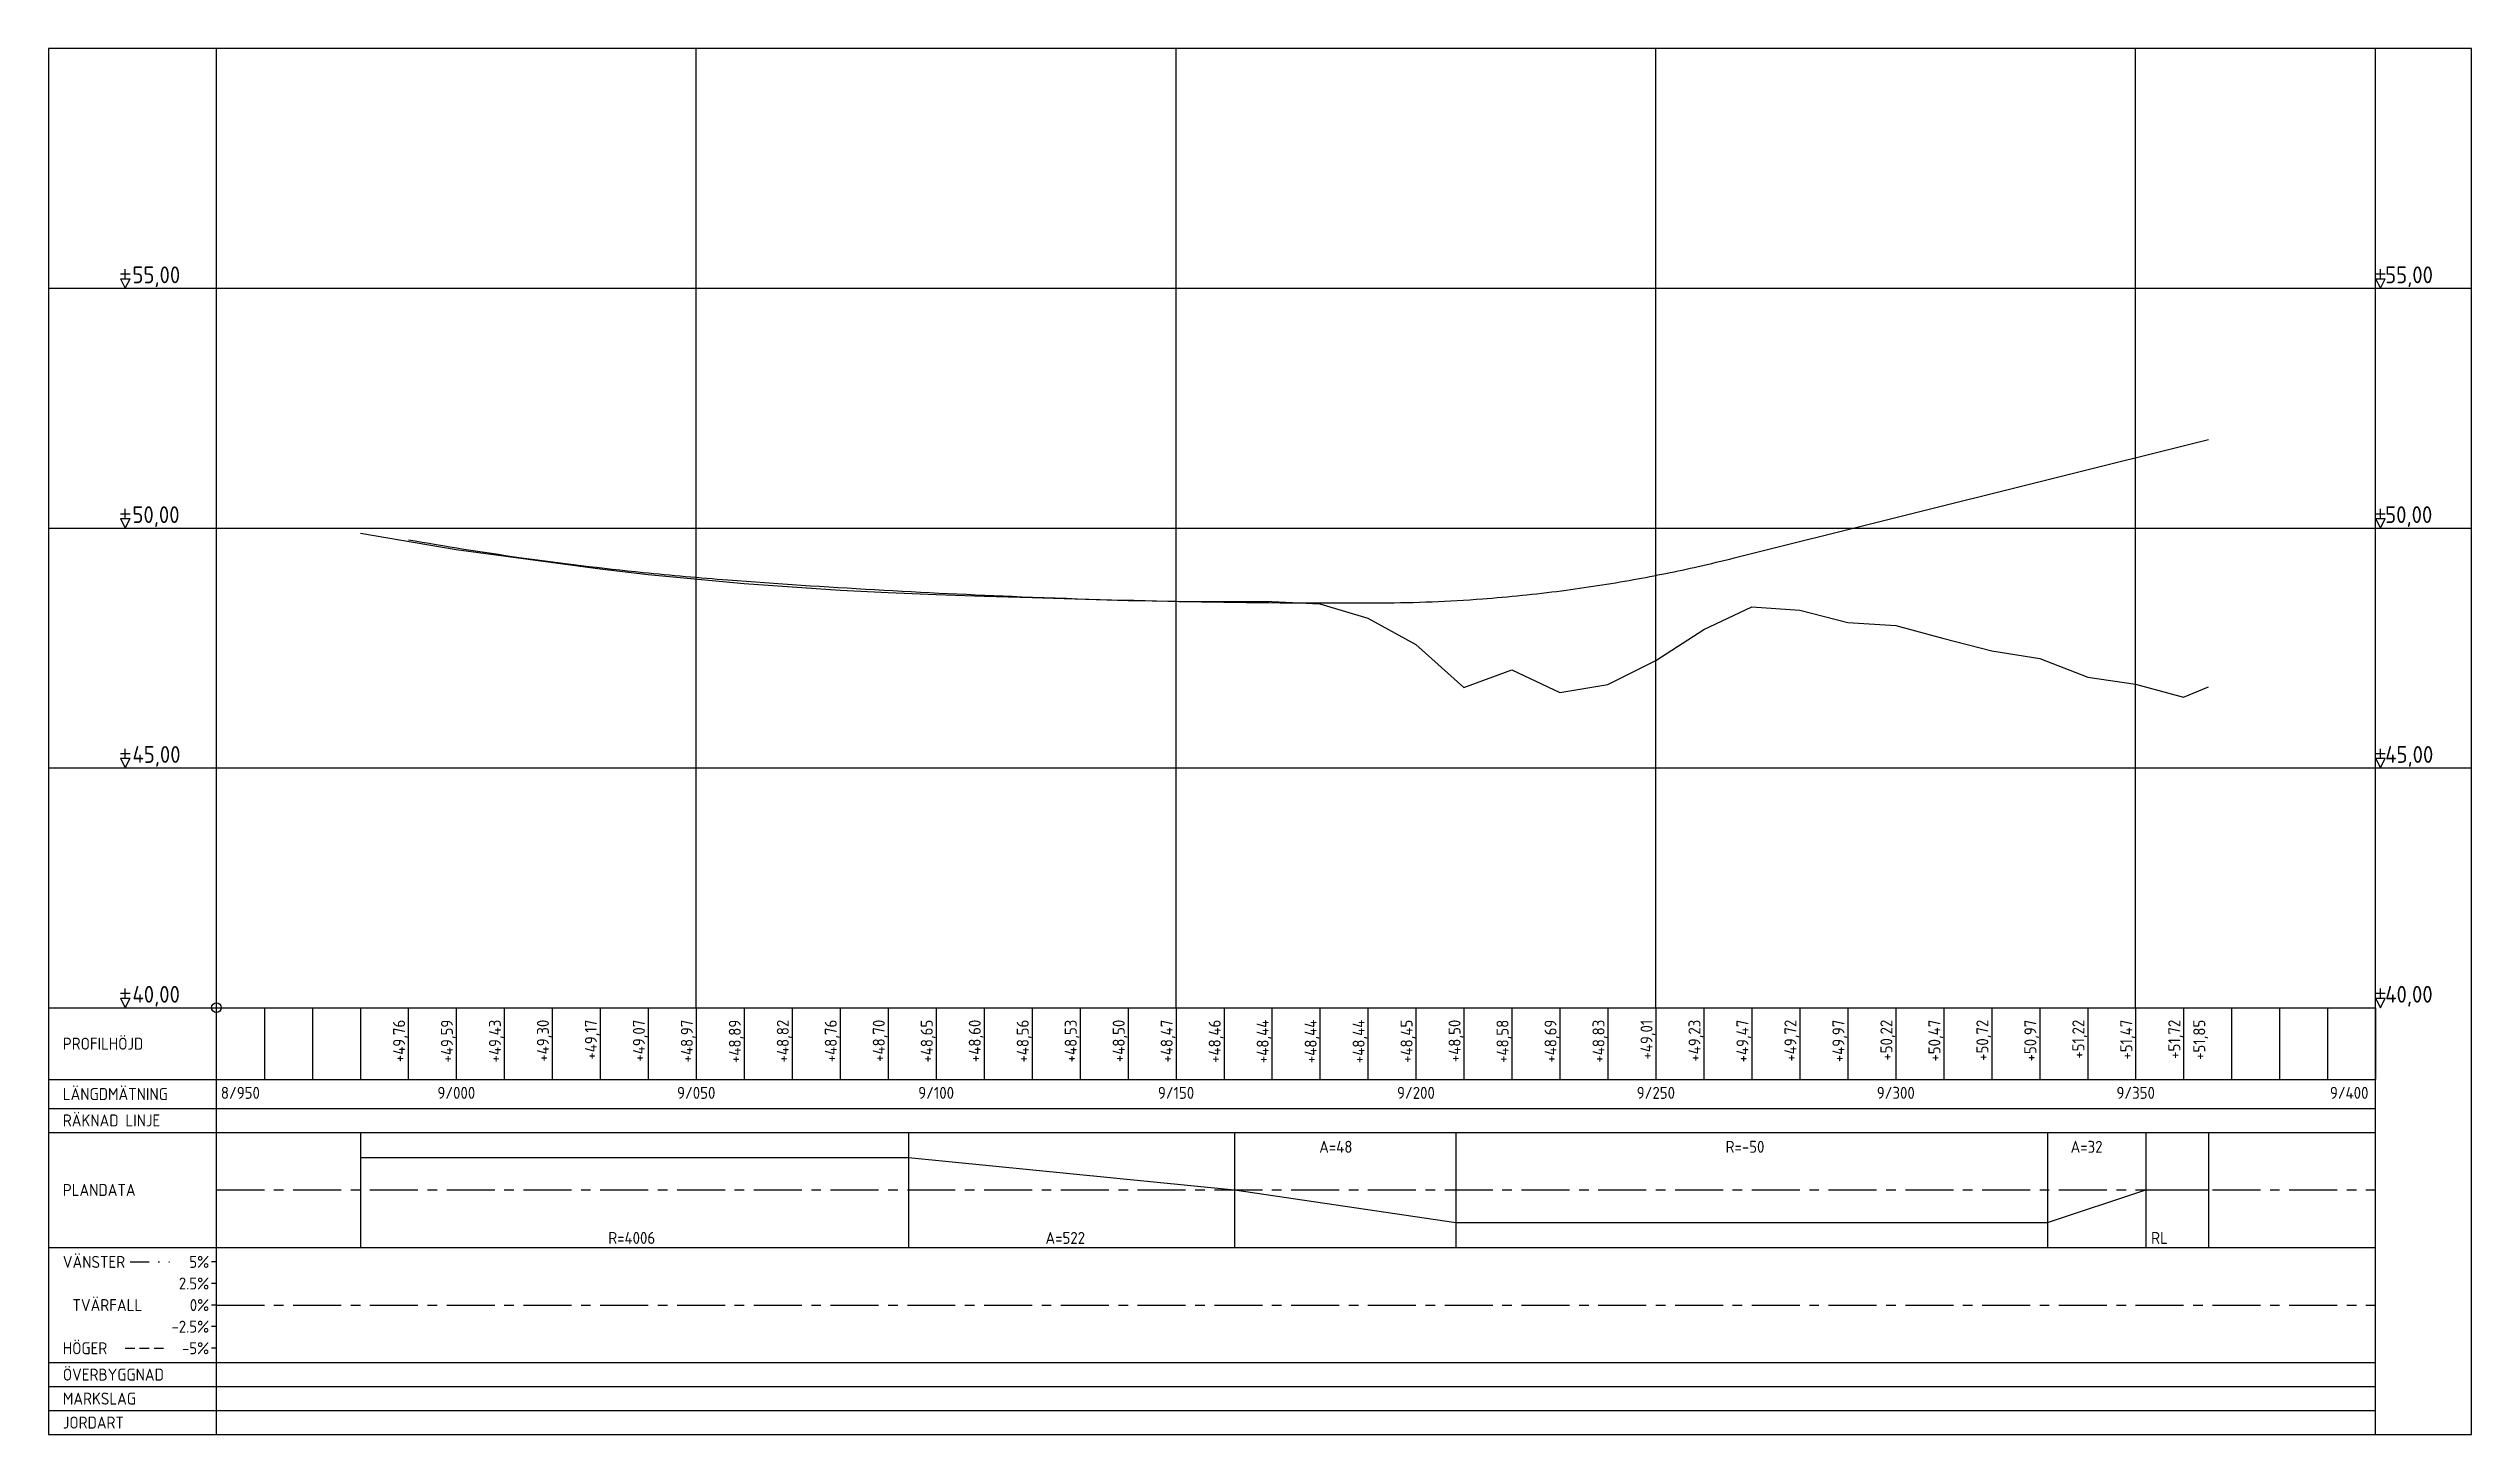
# Model space of a CAD drawing. Header units: metres. Extents: x 166122 to 177816, y 6220705 to 6231023.
# Drawn here: x 170892 to 171397, y 6227664 to 6227953 of the extents above; entities that cross this region are included whole.
import ezdxf
from ezdxf.enums import TextEntityAlignment as Align

# ---------------------------------------------------------------- set-up
doc = ezdxf.new("R2010")
doc.units = ezdxf.units.M
for name, pattern in [('CENTER', [16, 10, -2, 2, -2]), ('DASHED_2', [3, 2, -1]), ('DIVIDE', [10, 4, -2, 0, -2, 0, -2])]:
    doc.linetypes.add(name, pattern=pattern)
doc.layers.add('_NovapointLsNode', color=7, linetype='Continuous', plot=False)
for name, color, linetype in [('M-36-Formular', 8, 'Continuous'), ('M-36-Formular_CL', 1, 'CENTER'), ('M-36-Formular_Linje', 3, 'Continuous'), ('M-36-Formular_Text', 1, 'Continuous'), ('M-36-Plandata_CL', 3, 'Continuous'), ('M-36-Ram', 7, 'Continuous'), ('M-36-Skevning_H', 3, 'DIVIDE'), ('M-36-Skevning_V', 1, 'DASHED_2'), ('M-36-text', 1, 'Continuous'), ('M-36-Vertikalgeometri', 6, 'Continuous'), ('M-36_Skikt999', 4, 'Continuous')]:
    doc.layers.add(name, color=color, linetype=linetype)
doc.styles.add('P_ISO_25', font='iso.shx', dxfattribs={"height": 4})

msp = doc.modelspace()

# ---------------------------------------------------------------- texts
at = {"layer": 'M-36-Formular_Text', "style": 'P_ISO_25'}
for s, p in [('55,00', (170909.5, 6227903.15)), ('55,00', (171379, 6227903.15)), ('50,00', (170909.5, 6227853.15)), ('50,00', (171379, 6227853.15)), ('45,00', (170909.5, 6227803.15)), ('45,00', (171379, 6227803.15)), ('40,00', (170909.5, 6227753.15)), ('40,00', (171379, 6227753.15))]:
    msp.add_text(s, height=3.5, dxfattribs=at).set_placement(p, align=Align.BOTTOM_LEFT)
for s, p in [('RÄKNAD LINJE', (170895, 6227729.65)), ('PLANDATA', (170895, 6227715.15)), ('VÄNSTER', (170895, 6227700.15)), ('TVÄRFALL', (170897, 6227691.15)), ('HÖGER', (170895, 6227682.15)), ('ÖVERBYGGNAD', (170895, 6227676.65)), ('MARKSLAG', (170895, 6227671.65)), ('JORDART', (170895, 6227666.65))]:
    msp.add_text(s, height=2.5, dxfattribs=at).set_placement(p, align=Align.MIDDLE_LEFT)
for s, p in [('5%', (170925.5, 6227700.15)), ('2.5%', (170925.5, 6227695.65)), ('0%', (170925.5, 6227691.15)), ('-2.5%', (170925.5, 6227686.65)), ('-5%', (170925.5, 6227682.15))]:
    msp.add_text(s, height=2.5, dxfattribs=at).set_placement(p, align=Align.MIDDLE_RIGHT)
at = {"layer": 'M-36-text', "style": 'P_ISO_25'}
for s, p in [('PROFILHÖJD', (170895, 6227745.65)), ('LÄNGDMÄTNING', (170895, 6227735.15))]:
    msp.add_text(s, height=2.5, dxfattribs=at).set_placement(p, align=Align.MIDDLE_LEFT)
for s, p in [('+49,76', (170966.32, 6227750.65)), ('+49,59', (170976.3, 6227750.65)), ('+49,43', (170986.3, 6227750.65)), ('+49,30', (170996.3, 6227750.65)), ('+49,17', (171006.3, 6227750.65)), ('+49,07', (171016.3, 6227750.65)), ('+48,97', (171026.3, 6227750.65)), ('+48,89', (171036.3, 6227750.65)), ('+48,82', (171046.3, 6227750.65)), ('+48,76', (171056.3, 6227750.65)), ('+48,70', (171066.3, 6227750.65)), ('+48,65', (171076.3, 6227750.65)), ('+48,60', (171086.3, 6227750.65)), ('+48,56', (171096.3, 6227750.65)), ('+48,53', (171106.3, 6227750.65)), ('+48,50', (171116.3, 6227750.65)), ('+48,47', (171126.3, 6227750.65)), ('+48,46', (171136.3, 6227750.65)), ('+48,44', (171146.3, 6227750.65)), ('+48,44', (171156.3, 6227750.65)), ('+48,44', (171166.3, 6227750.65)), ('+48,45', (171176.3, 6227750.65)), ('+48,50', (171186.3, 6227750.65)), ('+48,58', (171196.3, 6227750.65)), ('+48,69', (171206.3, 6227750.65)), ('+48,83', (171216.3, 6227750.65)), ('+49,01', (171226.3, 6227750.65)), ('+49,23', (171236.3, 6227750.65)), ('+49,47', (171246.3, 6227750.65)), ('+49,72', (171256.3, 6227750.65)), ('+49,97', (171266.3, 6227750.65)), ('+50,22', (171276.3, 6227750.65)), ('+50,47', (171286.3, 6227750.65)), ('+50,72', (171296.3, 6227750.65)), ('+50,97', (171306.3, 6227750.65)), ('+51,22', (171316.3, 6227750.65)), ('+51,47', (171326.3, 6227750.65)), ('+51,72', (171336.3, 6227750.65)), ('+51,85', (171341.5, 6227750.65))]:
    msp.add_text(s, height=2.5, rotation=90.0117, dxfattribs=at).set_placement(p, align=Align.RIGHT)
for s, p in [('8/950', (170932, 6227734.15)), ('9/000', (170977, 6227734.15)), ('9/050', (171027, 6227734.15)), ('9/100', (171077, 6227734.15)), ('9/150', (171127, 6227734.15)), ('9/200', (171177, 6227734.15)), ('9/250', (171227, 6227734.15)), ('9/300', (171277, 6227734.15)), ('9/350', (171327, 6227734.15)), ('9/400', (171371.5, 6227734.15))]:
    msp.add_text(s, height=2.5, dxfattribs=at).set_placement(p, align=Align.CENTER)
for s, p in [('A=48', (171156.84, 6227722.9)), ('R=-50', (171241.54, 6227722.9)), ('A=32', (171313.44, 6227722.9)), ('R=4006', (171008.68, 6227703.9)), ('A=522', (171099.79, 6227703.9)), ('RL', (171330.23, 6227703.9))]:
    msp.add_text(s, height=2.5, dxfattribs=at).set_placement(p)

# ---------------------------------------------------------------- linework, layer by layer
at = {"layer": '_NovapointLsNode'}
msp.add_circle((170927, 6227753.15), 1, dxfattribs=at)
at = {"layer": 'M-36-Formular'}
for p, q in [((170927, 6227753.15), (170927, 6227953.15)), ((170927, 6227664.15), (170927, 6227953.15)), ((171027, 6227753.15), (171027, 6227953.15)), ((171127, 6227753.15), (171127, 6227953.15)), ((171227, 6227753.15), (171227, 6227953.15)), ((171327, 6227753.15), (171327, 6227953.15)), ((171377, 6227664.15), (171377, 6227953.15)), ((170892, 6227903.15), (171397, 6227903.15)), ((170892, 6227853.15), (171397, 6227853.15)), ((170892, 6227803.15), (171397, 6227803.15)), ((170892, 6227753.15), (171377, 6227753.15)), ((170937, 6227753.15), (170937, 6227738.15)), ((170947, 6227753.15), (170947, 6227738.15)), ((170957, 6227753.15), (170957, 6227738.15)), ((170967, 6227753.15), (170967, 6227738.15)), ((170977, 6227753.15), (170977, 6227738.15)), ((170987, 6227753.15), (170987, 6227738.15)), ((170997, 6227753.15), (170997, 6227738.15)), ((171007, 6227753.15), (171007, 6227738.15)), ((171017, 6227753.15), (171017, 6227738.15)), ((171027, 6227753.15), (171027, 6227738.15)), ((171037, 6227753.15), (171037, 6227738.15)), ((171047, 6227753.15), (171047, 6227738.15)), ((171057, 6227753.15), (171057, 6227738.15)), ((171067, 6227753.15), (171067, 6227738.15)), ((171077, 6227753.15), (171077, 6227738.15)), ((171087, 6227753.15), (171087, 6227738.15)), ((171097, 6227753.15), (171097, 6227738.15)), ((171107, 6227753.15), (171107, 6227738.15)), ((171117, 6227753.15), (171117, 6227738.15)), ((171127, 6227753.15), (171127, 6227738.15)), ((171137, 6227753.15), (171137, 6227738.15)), ((171147, 6227753.15), (171147, 6227738.15)), ((171157, 6227753.15), (171157, 6227738.15)), ((171167, 6227753.15), (171167, 6227738.15)), ((171177, 6227753.15), (171177, 6227738.15)), ((171187, 6227753.15), (171187, 6227738.15)), ((171197, 6227753.15), (171197, 6227738.15)), ((171207, 6227753.15), (171207, 6227738.15)), ((171217, 6227753.15), (171217, 6227738.15)), ((171227, 6227753.15), (171227, 6227738.15)), ((171237, 6227753.15), (171237, 6227738.15)), ((171247, 6227753.15), (171247, 6227738.15)), ((171257, 6227753.15), (171257, 6227738.15)), ((171267, 6227753.15), (171267, 6227738.15)), ((171277, 6227753.15), (171277, 6227738.15)), ((171287, 6227753.15), (171287, 6227738.15)), ((171297, 6227753.15), (171297, 6227738.15)), ((171307, 6227753.15), (171307, 6227738.15)), ((171317, 6227753.15), (171317, 6227738.15)), ((171327, 6227753.15), (171327, 6227738.15)), ((171337, 6227753.15), (171337, 6227738.15)), ((171347, 6227753.15), (171347, 6227738.15)), ((171357, 6227753.15), (171357, 6227738.15)), ((171367, 6227753.15), (171367, 6227738.15)), ((171377, 6227753.15), (171377, 6227738.15)), ((170892, 6227738.15), (171377, 6227738.15)), ((170892, 6227732.15), (171377, 6227732.15)), ((170892, 6227727.15), (171377, 6227727.15)), ((170892, 6227703.15), (171377, 6227703.15)), ((170892, 6227679.15), (171377, 6227679.15)), ((170892, 6227674.15), (171377, 6227674.15)), ((170892, 6227669.15), (171377, 6227669.15))]:
    msp.add_line(p, q, dxfattribs=at)
at = {"layer": 'M-36-Formular_CL'}
for p, q in [((170927, 6227715.15), (171377, 6227715.15)), ((170927, 6227700.15), (170926, 6227700.15)), ((170927, 6227695.65), (170926, 6227695.65)), ((170927, 6227691.15), (170926, 6227691.15)), ((170927, 6227691.15), (171377, 6227691.15)), ((170927, 6227686.65), (170926, 6227686.65)), ((170927, 6227682.15), (170926, 6227682.15))]:
    msp.add_line(p, q, dxfattribs=at)
at = {"layer": 'M-36-Formular_Linje'}
for p, q in [((170957, 6227727.15), (170957, 6227703.15)), ((171071.21, 6227727.15), (171071.21, 6227703.15)), ((171139.22, 6227727.15), (171139.22, 6227703.15)), ((171185.3, 6227727.15), (171185.3, 6227703.15)), ((171308.62, 6227727.15), (171308.62, 6227703.15)), ((171329.1, 6227727.15), (171329.1, 6227703.15)), ((171342.2, 6227727.15), (171342.2, 6227703.15))]:
    msp.add_line(p, q, dxfattribs=at)
at = {"layer": 'M-36-Formular_Text'}
for p, q in [((170907, 6227906.15), (170909, 6227906.15)), ((170907, 6227905.15), (170909, 6227905.15)), ((170907, 6227905.15), (170908, 6227903.15)), ((170908, 6227905.15), (170908, 6227907.15)), ((170908, 6227903.15), (170909, 6227905.15)), ((171377, 6227906.15), (171379, 6227906.15)), ((171377, 6227905.15), (171379, 6227905.15)), ((171377, 6227905.15), (171378, 6227903.15)), ((171378, 6227905.15), (171378, 6227907.15)), ((171378, 6227903.15), (171379, 6227905.15)), ((170908, 6227855.15), (170908, 6227857.15)), ((171378, 6227855.15), (171378, 6227857.15)), ((170907, 6227856.15), (170909, 6227856.15)), ((170907, 6227855.15), (170909, 6227855.15)), ((170907, 6227855.15), (170908, 6227853.15)), ((170908, 6227853.15), (170909, 6227855.15)), ((171377, 6227856.15), (171379, 6227856.15)), ((171377, 6227855.15), (171379, 6227855.15)), ((171377, 6227855.15), (171378, 6227853.15)), ((171378, 6227853.15), (171379, 6227855.15)), ((170908, 6227805.15), (170908, 6227807.15)), ((171378, 6227805.15), (171378, 6227807.15)), ((170907, 6227806.15), (170909, 6227806.15)), ((170907, 6227805.15), (170909, 6227805.15)), ((170907, 6227805.15), (170908, 6227803.15)), ((170908, 6227803.15), (170909, 6227805.15)), ((171377, 6227806.15), (171379, 6227806.15)), ((171377, 6227805.15), (171379, 6227805.15)), ((171377, 6227805.15), (171378, 6227803.15)), ((171378, 6227803.15), (171379, 6227805.15)), ((170907, 6227756.15), (170909, 6227756.15)), ((170908, 6227755.15), (170908, 6227757.15)), ((171377, 6227756.15), (171379, 6227756.15)), ((171378, 6227755.15), (171378, 6227757.15)), ((170907, 6227755.15), (170909, 6227755.15)), ((170907, 6227755.15), (170908, 6227753.15)), ((170908, 6227753.15), (170909, 6227755.15)), ((171377, 6227755.15), (171379, 6227755.15)), ((171377, 6227755.15), (171378, 6227753.15)), ((171378, 6227753.15), (171379, 6227755.15))]:
    msp.add_line(p, q, dxfattribs=at)
at = {"layer": 'M-36-Plandata_CL'}
msp.add_lwpolyline([(170957, 6227721.95), (171071.21, 6227721.95), (171071.21, 6227721.95), (171139.22, 6227715.15), (171139.22, 6227715.15), (171185.3, 6227708.35), (171185.3, 6227708.35), (171308.62, 6227708.35), (171308.62, 6227708.35), (171329.1, 6227715.15), (171329.1, 6227715.15), (171342.2, 6227715.15)], dxfattribs=at)
at = {"layer": 'M-36-Ram'}
msp.add_lwpolyline([(170892, 6227664.15), (171397, 6227664.15), (171397, 6227953.15), (170892, 6227953.15)], close=True, dxfattribs=at)
at = {"layer": 'M-36-Skevning_H'}
msp.add_line((170909, 6227700.15), (170919, 6227700.15), dxfattribs=at)
at = {"layer": 'M-36-Skevning_V'}
msp.add_line((170908, 6227682.15), (170917, 6227682.15), dxfattribs=at)
at = {"layer": 'M-36-Vertikalgeometri'}
msp.add_lwpolyline([(170967.02, 6227850.72, 0.008435), (170990.12, 6227847.05, 0.00957), (171015.94, 6227843.92, 0.006615), (171033.61, 6227842.35), (171033.61, 6227842.35, 0.008952), (171094.77, 6227838.85, 0.011035), (171169.84, 6227837.56), (171169.84, 6227837.56, 0.01746), (171190.84, 6227838.4, 0.01354), (171207.35, 6227840.09, 0.012069), (171222.35, 6227842.41, 0.010601), (171235.85, 6227845.15, 0.005763), (171243.35, 6227846.93), (171342.2, 6227871.64)], format="xyb", dxfattribs=at)
at = {"layer": 'M-36_Skikt999', "flags": 128}
msp.add_lwpolyline([(170957, 6227852.11), (170957.01, 6227852.11), (170977, 6227848.67), (171007, 6227844.64), (171017, 6227843.46), (171037, 6227841.58), (171057, 6227840.24), (171067, 6227839.73), (171077, 6227839.32), (171087, 6227838.99), (171097, 6227838.66), (171117, 6227838.05), (171127, 6227837.9), (171147, 6227837.84), (171157, 6227837.35), (171167, 6227834.36), (171177, 6227828.85), (171187, 6227819.88), (171197, 6227823.62), (171207, 6227818.85), (171217, 6227820.55), (171227, 6227825.54), (171237, 6227832.01), (171247, 6227836.71), (171257, 6227836.01), (171267, 6227833.48), (171277, 6227832.84), (171287, 6227830.1), (171297, 6227827.54), (171307, 6227825.96), (171317, 6227822.09), (171327, 6227820.62), (171337, 6227817.9), (171342.2, 6227820.03)], dxfattribs=at)

msp.set_redraw_order([(e.dxf.handle, doc.entitydb.next_handle()) for e in msp.query("TEXT MTEXT ATTDEF DIMENSION ARC_DIMENSION")])  # texts and dimensions are drawn at this point

doc.saveas('drawing.dxf')
